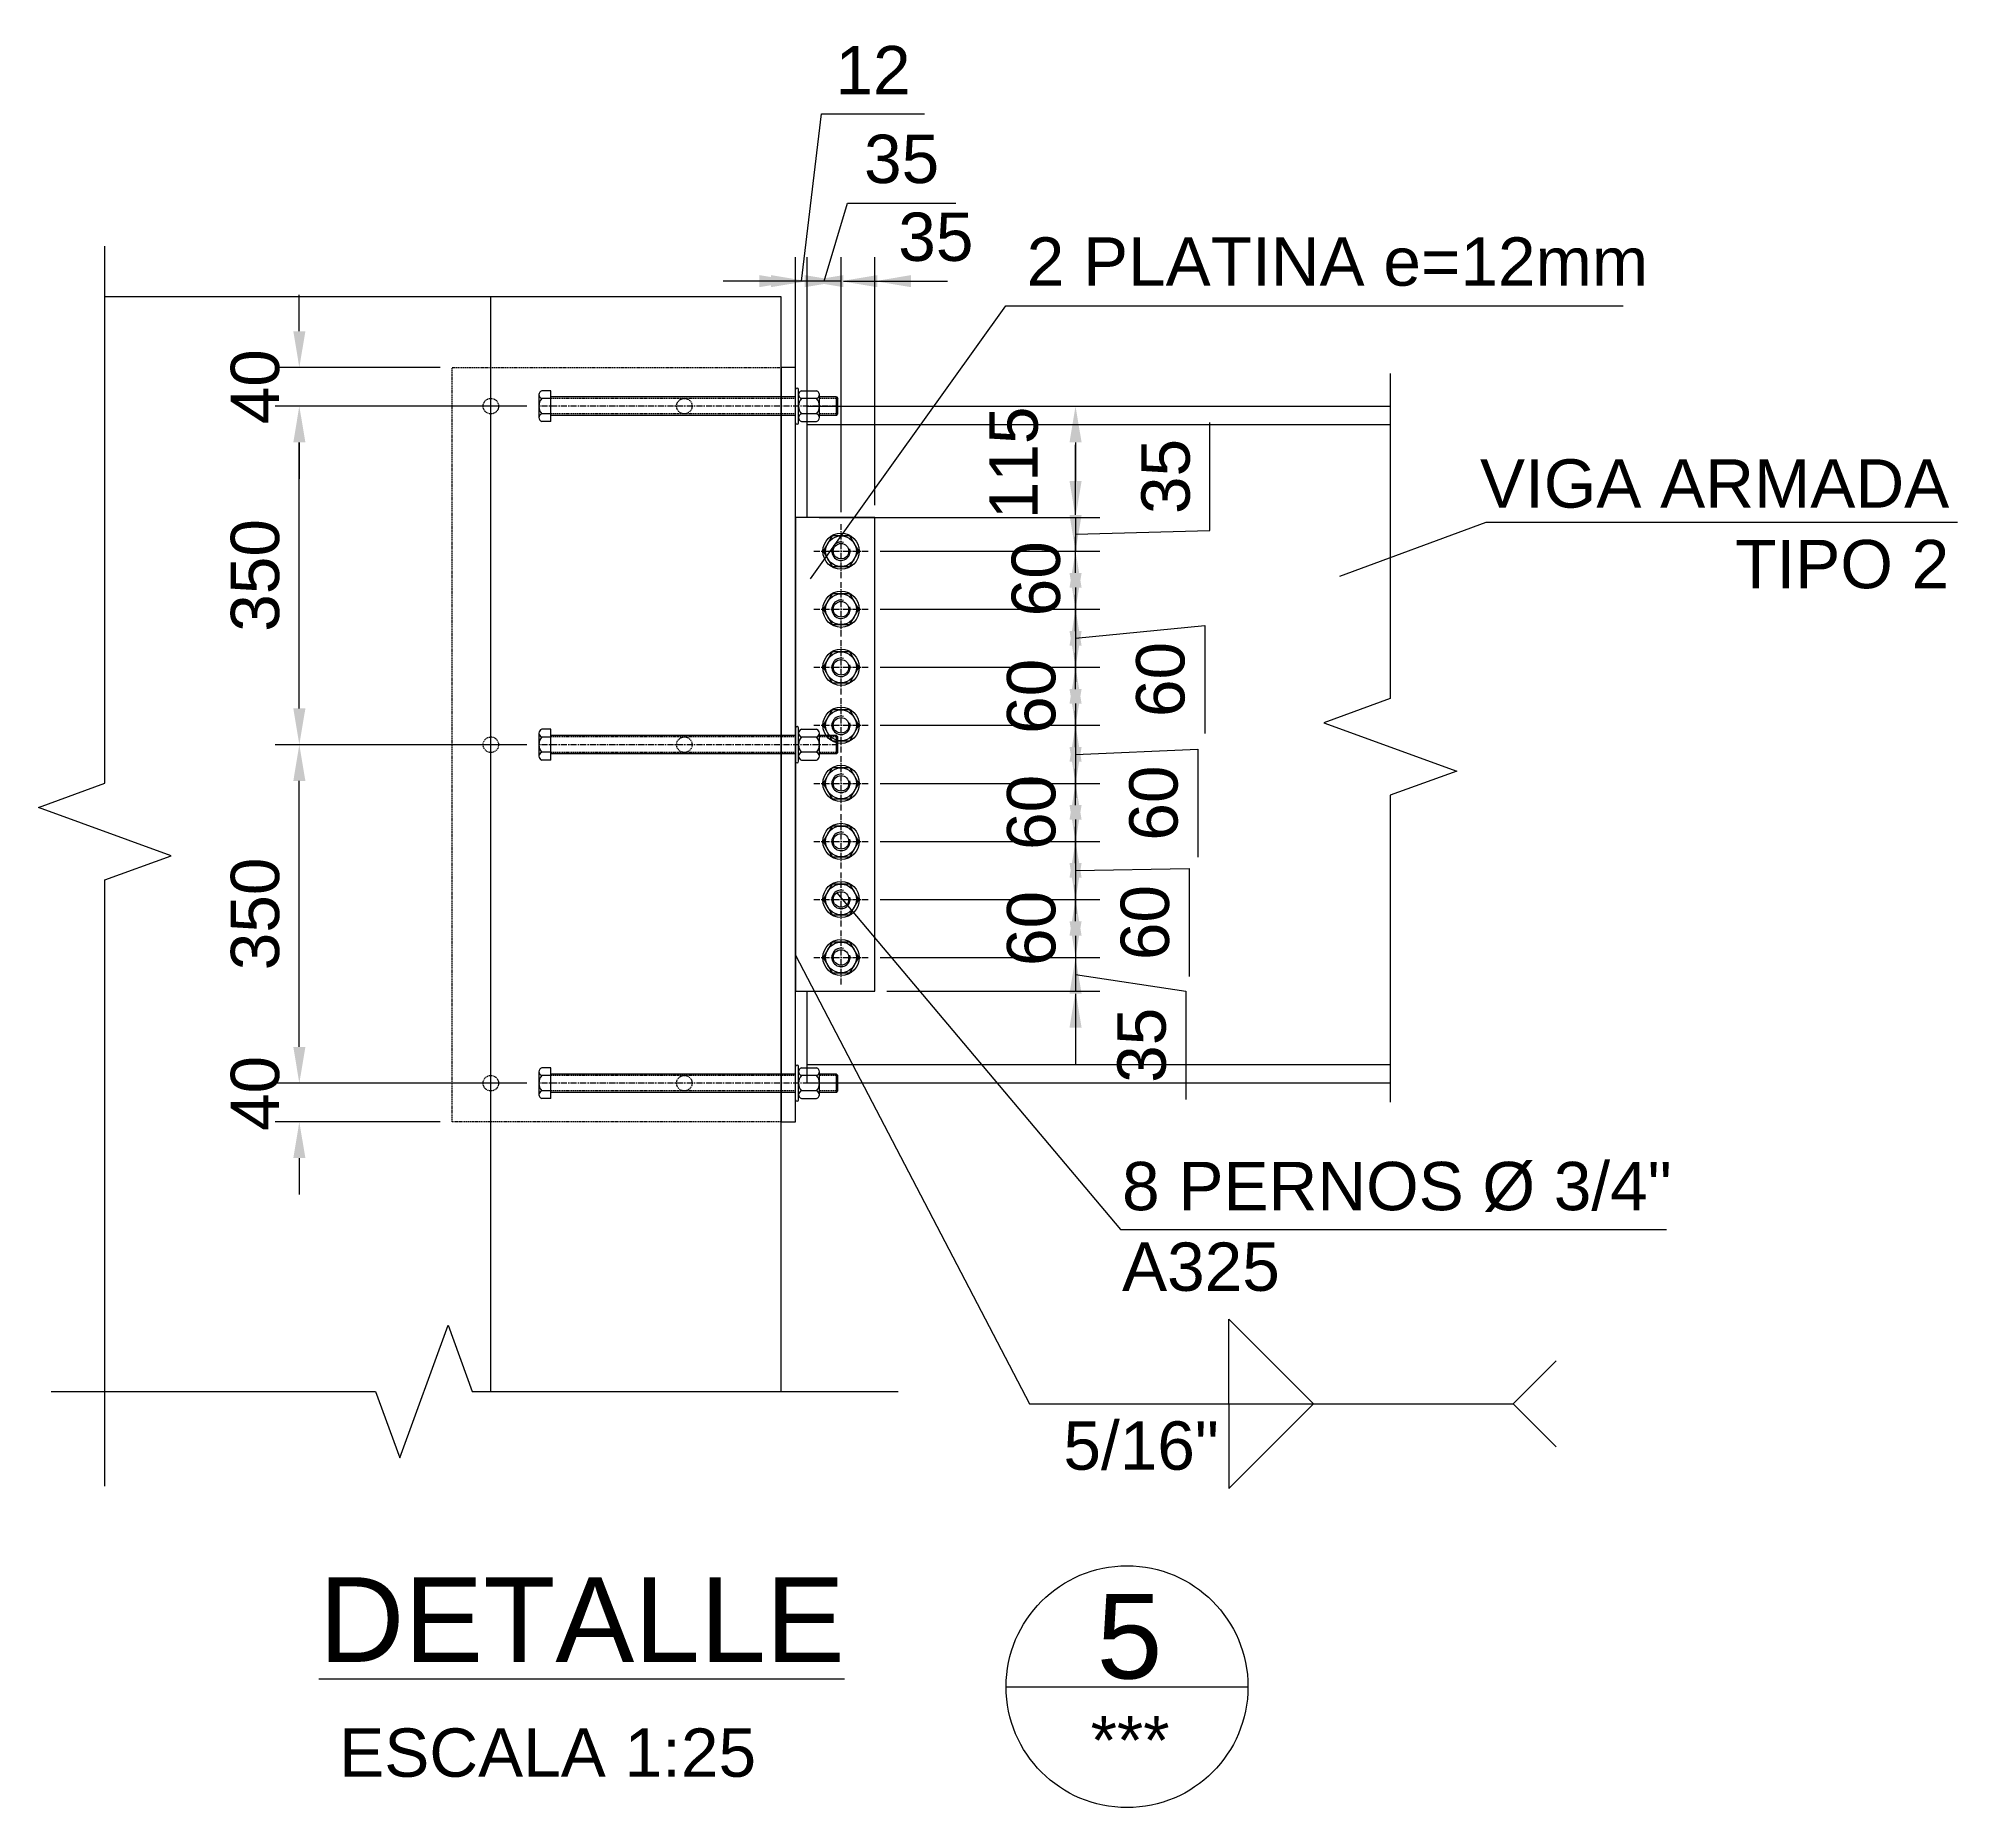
# Model space of a CAD drawing. Header units: millimetres. Extents: x 59135 to 3708801, y -250967 to 196121.
# Drawn here: x 3684271 to 3686255, y 160478 to 162307 of the extents above; entities that cross this region are included whole.
import ezdxf
from ezdxf.enums import TextEntityAlignment as Align

# ---------------------------------------------------------------- set-up
doc = ezdxf.new("R2010")
doc.units = ezdxf.units.MM
doc.header["$LTSCALE"] = 5
doc.header["$PDMODE"] = 3
doc.linetypes.add('CENTER', pattern=[2, 1.25, -0.25, 0.25, -0.25])
doc.linetypes.add('HIDDEN', pattern=[0.375, 0.25, -0.125])
doc.layers.get('Defpoints').update_dxf_attribs({"color": 251})
for name, color, linetype in [('EE-4', 2, 'Continuous'), ('EE-5', 7, 'Continuous'), ('EE-CENTROS', 8, 'CENTER'), ('EE-COTAS', 1, 'Continuous'), ('EE-OCULTAS', 252, 'HIDDEN'), ('EE-OCULTO', 252, 'HIDDEN'), ('EE-PERNOS 3-4', 71, 'Continuous'), ('EE-PLATINA 1-2', 121, 'Continuous'), ('EE-PLATINA 15', 141, 'Continuous'), ('EE-TEXTO 1', 4, 'Continuous'), ('EE-TEXTO 2', 2, 'Continuous'), ('EE-V ARMADA TIPO 2', 32, 'Continuous')]:
    doc.layers.add(name, color=color, linetype=linetype)
doc.styles.add('ARIAL EE', font='arial.ttf')
doc.dimstyles.new('EE 1_STANDAR', dxfattribs={"dimtxt": 2, "dimasz": 1.5, "dimexe": 1, "dimexo": 0.5, "dimgap": 0.8, "dimtad": 1, "dimdec": 0, "dimdsep": 46, "dimtxsty": 'ARIAL EE', "dimcen": 0.09, "dimclrd": 256, "dimclre": 256, "dimclrt": 2, "dimadec": 0, "dimazin": 0, "dimtfac": 1, "dimtdec": 0, "dimtofl": 0, "dimtmove": 1, "dimatfit": 2, "dimfxl": 1, "dimtolj": 1, "dimlwd": -1, "dimlwe": -1, "dimarcsym": 1})

# ---------------------------------------------------------------- blocks, each defined once
blk = doc.blocks.new('*U1687')
for p, q in [((-15.9, 253), (-15.9, 262.3)), ((-11.9, 265.2), (11.9, 265.2)), ((-11.9, 265.2), (-7.9, 265.2)), ((-7.9, 265.2), (7.9, 265.2)), ((-7.9, 253), (-7.9, 262.3)), ((7.9, 253), (7.9, 262.3)), ((15.9, 253), (15.9, 262.3)), ((-15.9, 253), (15.9, 253)), ((-9.5, 0), (-9.5, 253)), ((9.5, 0), (9.5, 253)), ((-17.2, 0), (17.2, 0)), ((-18.7, -1.6), (-18.7, -1.5)), ((-17.2, -3.1), (17.2, -3.1)), ((-15.9, -6), (-15.9, -21.8)), ((-7.9, -21.8), (-7.9, -6)), ((7.9, -21.8), (7.9, -6)), ((15.9, -6), (15.9, -21.8)), ((18.7, -1.5), (18.7, -1.6)), ((-11.9, -24.6), (11.9, -24.6)), ((-9.5, -42.2), (-9.5, -24.6)), ((9.5, -42.2), (9.5, -24.6)), ((-9.5, -42.2), (9.5, -42.2)), ((-9.5, -42.2), (-8, -43.7)), ((-8, -43.7), (8, -43.7)), ((9.5, -42.2), (8, -43.7))]:
    blk.add_line(p, q)
for centre, radius, start, end in [((-11.9, 261.1), 4.17, 17.9379, 162.0621), ((0, 252.9), 12.4, 50.0288, 129.9712), ((11.9, 261.1), 4.17, 17.9379, 162.0621), ((17.2, -1.5), 1.5, 0, 90), ((-17.2, -1.5), 1.5, 90, 180), ((-17.2, -1.6), 1.5, 180, 270), ((-11.9, -7.3), 4.17, 17.9379, 162.0621), ((0, -15.5), 12.4, 50.0288, 129.9712), ((11.9, -7.3), 4.17, 17.9379, 162.0621), ((17.2, -1.6), 1.5, 270, 0), ((-11.9, -20.5), 4.17, 197.9379, 342.0621), ((0, -12.3), 12.4, 230.0288, 309.9712), ((11.9, -20.5), 4.17, 197.9379, 342.0621)]:
    blk.add_arc(centre, radius, start, end)
at = {"layer": 'EE-CENTROS'}
blk.add_line((0, -43.7), (0, 265.2), dxfattribs=at)
at = {"layer": 'EE-OCULTAS'}
for p, q in [((-8, 0), (-8, 253)), ((8, 0), (8, 253)), ((-8, -43.7), (-8, -24.6)), ((8, -43.7), (8, -24.6))]:
    blk.add_line(p, q, dxfattribs=at)
blk = doc.blocks.new('T-3-4')
blk.add_lwpolyline([(-9.2, 15.9), (-18.3, 0), (-9.2, -15.9), (9.2, -15.9), (18.3, 0), (9.2, 15.9)], close=True)
for radius in [18.7, 15.9, 8.02]:
    blk.add_circle((0, 0), radius)
blk.add_arc((0, 0), 9.52, 75, 15)
at = {"layer": 'EE-CENTROS'}
for p, q in [((0, -28), (0, 28)), ((-28, 0), (28, 0))]:
    blk.add_line(p, q, dxfattribs=at)
blk = doc.blocks.new('*D1856')
at = {"layer": 'Defpoints', "color": 0, "transparency": 16777216}
for p in [(3685157.7, 161926.5), (3685066.2, 161811.5), (3685343.6, 161811.5)]:
    blk.add_point(p, dxfattribs=at)
at = {"layer": 'EE-COTAS', "transparency": 16777216}
for p, q in [((3685170.2, 161926.5), (3685368.6, 161926.5)), ((3685343.6, 161889), (3685343.6, 161849)), ((3685078.7, 161811.5), (3685368.6, 161811.5))]:
    blk.add_line(p, q, dxfattribs=at)
for points in [[(3685337.4, 161889), (3685349.9, 161889), (3685343.6, 161926.5)], [(3685337.4, 161849), (3685349.9, 161849), (3685343.6, 161811.5)]]:
    blk.add_solid(points, dxfattribs=at)
at = {"layer": 'EE-COTAS', "color": 2, "transparency": 16777216, "insert": (3685279.9, 161867.8), "char_height": 50, "attachment_point": 5, "rotation": 90, "style": 'ARIAL EE'}
blk.add_mtext('\\A1;115', dxfattribs=at)
blk = doc.blocks.new('*D1857')
at = {"layer": 'Defpoints', "color": 0, "transparency": 16777216}
for p in [(3685138.9, 161811.5), (3685129.2, 161776.5), (3685343.6, 161776.5)]:
    blk.add_point(p, dxfattribs=at)
at = {"layer": 'EE-COTAS', "transparency": 16777216}
for p, q in [((3685482.5, 161797.8), (3685482.5, 161909.7)), ((3685343.6, 161849), (3685343.6, 161886.5)), ((3685151.4, 161811.5), (3685368.6, 161811.5)), ((3685343.6, 161811.5), (3685343.6, 161776.5)), ((3685343.6, 161794), (3685482.5, 161797.8)), ((3685141.7, 161776.5), (3685368.6, 161776.5)), ((3685343.6, 161739), (3685343.6, 161701.5))]:
    blk.add_line(p, q, dxfattribs=at)
for points in [[(3685337.4, 161849), (3685349.9, 161849), (3685343.6, 161811.5)], [(3685337.4, 161739), (3685349.9, 161739), (3685343.6, 161776.5)]]:
    blk.add_solid(points, dxfattribs=at)
at = {"layer": 'EE-COTAS', "color": 2, "transparency": 16777216, "insert": (3685437, 161853.8), "char_height": 50, "attachment_point": 5, "rotation": 90, "style": 'ARIAL EE'}
blk.add_mtext('\\A1;35', dxfattribs=at)
blk = doc.blocks.new('*D1858')
at = {"layer": 'Defpoints', "color": 0, "transparency": 16777216}
for p in [(3685129.2, 161776.5), (3685129.2, 161716.5), (3685343.6, 161716.5)]:
    blk.add_point(p, dxfattribs=at)
at = {"layer": 'EE-COTAS', "transparency": 16777216}
for p, q in [((3685343.6, 161814), (3685343.6, 161851.5)), ((3685141.7, 161776.5), (3685368.6, 161776.5)), ((3685141.7, 161716.5), (3685368.6, 161716.5)), ((3685343.6, 161679), (3685343.6, 161641.5))]:
    blk.add_line(p, q, dxfattribs=at)
for points in [[(3685337.4, 161814), (3685349.9, 161814), (3685343.6, 161776.5)], [(3685337.4, 161679), (3685349.9, 161679), (3685343.6, 161716.5)]]:
    blk.add_solid(points, dxfattribs=at)
at = {"layer": 'EE-COTAS', "color": 2, "transparency": 16777216, "insert": (3685302.9, 161748), "char_height": 50, "attachment_point": 5, "rotation": 90, "style": 'ARIAL EE'}
blk.add_mtext('\\A1;60', dxfattribs=at)
blk = doc.blocks.new('*D1859')
at = {"layer": 'Defpoints', "color": 0, "transparency": 16777216}
for p in [(3685129.2, 161716.5), (3685129.2, 161656.5), (3685343.6, 161656.5)]:
    blk.add_point(p, dxfattribs=at)
at = {"layer": 'EE-COTAS', "transparency": 16777216}
for p, q in [((3685343.6, 161754), (3685343.6, 161791.5)), ((3685141.7, 161716.5), (3685368.6, 161716.5)), ((3685343.6, 161716.5), (3685343.6, 161656.5)), ((3685343.6, 161686.5), (3685477.2, 161699.8)), ((3685477.2, 161699.8), (3685477.2, 161588.1)), ((3685141.7, 161656.5), (3685368.6, 161656.5)), ((3685343.6, 161619), (3685343.6, 161581.5))]:
    blk.add_line(p, q, dxfattribs=at)
for points in [[(3685337.4, 161754), (3685349.9, 161754), (3685343.6, 161716.5)], [(3685337.4, 161619), (3685349.9, 161619), (3685343.6, 161656.5)]]:
    blk.add_solid(points, dxfattribs=at)
at = {"layer": 'EE-COTAS', "color": 2, "transparency": 16777216, "insert": (3685431.6, 161643.9), "char_height": 50, "attachment_point": 5, "rotation": 90, "style": 'ARIAL EE'}
blk.add_mtext('\\A1;60', dxfattribs=at)
blk = doc.blocks.new('*D1860')
at = {"layer": 'Defpoints', "color": 0, "transparency": 16777216}
for p in [(3685129.2, 161656.5), (3685129.2, 161596.5), (3685343.6, 161596.5)]:
    blk.add_point(p, dxfattribs=at)
at = {"layer": 'EE-COTAS', "transparency": 16777216}
for p, q in [((3685343.6, 161694), (3685343.6, 161731.5)), ((3685141.7, 161656.5), (3685368.6, 161656.5)), ((3685141.7, 161596.5), (3685368.6, 161596.5)), ((3685343.6, 161559), (3685343.6, 161521.5))]:
    blk.add_line(p, q, dxfattribs=at)
for points in [[(3685337.4, 161694), (3685349.9, 161694), (3685343.6, 161656.5)], [(3685337.4, 161559), (3685349.9, 161559), (3685343.6, 161596.5)]]:
    blk.add_solid(points, dxfattribs=at)
at = {"layer": 'EE-COTAS', "color": 2, "transparency": 16777216, "insert": (3685298.1, 161626.5), "char_height": 50, "attachment_point": 5, "rotation": 90, "style": 'ARIAL EE'}
blk.add_mtext('\\A1;60', dxfattribs=at)
blk = doc.blocks.new('*D1861')
at = {"layer": 'Defpoints', "color": 0, "transparency": 16777216}
for p in [(3685129.2, 161596.5), (3685129.2, 161536.5), (3685343.6, 161536.5)]:
    blk.add_point(p, dxfattribs=at)
at = {"layer": 'EE-COTAS', "transparency": 16777216}
for p, q in [((3685343.6, 161634), (3685343.6, 161671.5)), ((3685141.7, 161596.5), (3685368.6, 161596.5)), ((3685343.6, 161596.5), (3685343.6, 161536.5)), ((3685343.6, 161566.5), (3685470, 161571.9)), ((3685470, 161571.9), (3685470, 161460.2)), ((3685141.7, 161536.5), (3685368.6, 161536.5)), ((3685343.6, 161499), (3685343.6, 161461.5))]:
    blk.add_line(p, q, dxfattribs=at)
for points in [[(3685337.4, 161634), (3685349.9, 161634), (3685343.6, 161596.5)], [(3685337.4, 161499), (3685349.9, 161499), (3685343.6, 161536.5)]]:
    blk.add_solid(points, dxfattribs=at)
at = {"layer": 'EE-COTAS', "color": 2, "transparency": 16777216, "insert": (3685424.5, 161516.1), "char_height": 50, "attachment_point": 5, "rotation": 90, "style": 'ARIAL EE'}
blk.add_mtext('\\A1;60', dxfattribs=at)
blk = doc.blocks.new('*D1862')
at = {"layer": 'Defpoints', "color": 0, "transparency": 16777216}
for p in [(3685129.2, 161536.5), (3685129.2, 161476.5), (3685343.6, 161476.5)]:
    blk.add_point(p, dxfattribs=at)
at = {"layer": 'EE-COTAS', "transparency": 16777216}
for p, q in [((3685343.6, 161574), (3685343.6, 161611.5)), ((3685141.7, 161536.5), (3685368.6, 161536.5)), ((3685141.7, 161476.5), (3685368.6, 161476.5)), ((3685343.6, 161439), (3685343.6, 161401.5))]:
    blk.add_line(p, q, dxfattribs=at)
for points in [[(3685337.4, 161574), (3685349.9, 161574), (3685343.6, 161536.5)], [(3685337.4, 161439), (3685349.9, 161439), (3685343.6, 161476.5)]]:
    blk.add_solid(points, dxfattribs=at)
at = {"layer": 'EE-COTAS', "color": 2, "transparency": 16777216, "insert": (3685298.1, 161506.5), "char_height": 50, "attachment_point": 5, "rotation": 90, "style": 'ARIAL EE'}
blk.add_mtext('\\A1;60', dxfattribs=at)
blk = doc.blocks.new('*D1863')
at = {"layer": 'Defpoints', "color": 0, "transparency": 16777216}
for p in [(3685129.2, 161476.5), (3685129.2, 161416.5), (3685343.6, 161416.5)]:
    blk.add_point(p, dxfattribs=at)
at = {"layer": 'EE-COTAS', "transparency": 16777216}
for p, q in [((3685343.6, 161514), (3685343.6, 161551.5)), ((3685141.7, 161476.5), (3685368.6, 161476.5)), ((3685343.6, 161476.5), (3685343.6, 161416.5)), ((3685343.6, 161446.5), (3685461.1, 161448.4)), ((3685461.1, 161448.4), (3685461.1, 161336.7)), ((3685141.7, 161416.5), (3685368.6, 161416.5)), ((3685343.6, 161379), (3685343.6, 161341.5))]:
    blk.add_line(p, q, dxfattribs=at)
for points in [[(3685337.4, 161514), (3685349.9, 161514), (3685343.6, 161476.5)], [(3685337.4, 161379), (3685349.9, 161379), (3685343.6, 161416.5)]]:
    blk.add_solid(points, dxfattribs=at)
at = {"layer": 'EE-COTAS', "color": 2, "transparency": 16777216, "insert": (3685415.6, 161392.6), "char_height": 50, "attachment_point": 5, "rotation": 90, "style": 'ARIAL EE'}
blk.add_mtext('\\A1;60', dxfattribs=at)
blk = doc.blocks.new('*D1864')
at = {"layer": 'Defpoints', "color": 0, "transparency": 16777216}
for p in [(3685129.2, 161416.5), (3685129.2, 161356.5), (3685343.6, 161356.5)]:
    blk.add_point(p, dxfattribs=at)
at = {"layer": 'EE-COTAS', "transparency": 16777216}
for p, q in [((3685343.6, 161454), (3685343.6, 161491.5)), ((3685141.7, 161416.5), (3685368.6, 161416.5)), ((3685141.7, 161356.5), (3685368.6, 161356.5)), ((3685343.6, 161319), (3685343.6, 161281.5))]:
    blk.add_line(p, q, dxfattribs=at)
for points in [[(3685337.4, 161454), (3685349.9, 161454), (3685343.6, 161416.5)], [(3685337.4, 161319), (3685349.9, 161319), (3685343.6, 161356.5)]]:
    blk.add_solid(points, dxfattribs=at)
at = {"layer": 'EE-COTAS', "color": 2, "transparency": 16777216, "insert": (3685298.1, 161386.5), "char_height": 50, "attachment_point": 5, "rotation": 90, "style": 'ARIAL EE'}
blk.add_mtext('\\A1;60', dxfattribs=at)
blk = doc.blocks.new('*D1865')
at = {"layer": 'Defpoints', "color": 0, "transparency": 16777216}
for p in [(3685129.2, 161356.5), (3685136.2, 161321.5), (3685343.6, 161321.5)]:
    blk.add_point(p, dxfattribs=at)
at = {"layer": 'EE-COTAS', "transparency": 16777216}
for p, q in [((3685343.6, 161394), (3685343.6, 161431.5)), ((3685141.7, 161356.5), (3685368.6, 161356.5)), ((3685343.6, 161356.5), (3685343.6, 161321.5)), ((3685148.7, 161321.5), (3685368.6, 161321.5)), ((3685343.6, 161339), (3685457.7, 161321.7)), ((3685457.7, 161321.7), (3685457.7, 161209.7)), ((3685343.6, 161284), (3685343.6, 161246.5))]:
    blk.add_line(p, q, dxfattribs=at)
for points in [[(3685337.4, 161394), (3685349.9, 161394), (3685343.6, 161356.5)], [(3685337.4, 161284), (3685349.9, 161284), (3685343.6, 161321.5)]]:
    blk.add_solid(points, dxfattribs=at)
at = {"layer": 'EE-COTAS', "color": 2, "transparency": 16777216, "insert": (3685412.2, 161265.7), "char_height": 50, "attachment_point": 5, "rotation": 90, "style": 'ARIAL EE'}
blk.add_mtext('\\A1;35', dxfattribs=at)
blk = doc.blocks.new('*D1866')
at = {"layer": 'Defpoints', "color": 0, "transparency": 16777216}
for p in [(3685101.2, 162055.7), (3685101.2, 161804.5), (3685136.2, 161811.5)]:
    blk.add_point(p, dxfattribs=at)
at = {"layer": 'EE-COTAS', "transparency": 16777216}
for p, q in [((3685101.2, 161817), (3685101.2, 162080.7)), ((3685136.2, 161824), (3685136.2, 162080.7)), ((3685063.7, 162055.7), (3685026.2, 162055.7)), ((3685173.7, 162055.7), (3685211.2, 162055.7))]:
    blk.add_line(p, q, dxfattribs=at)
for points in [[(3685063.7, 162062), (3685063.7, 162049.5), (3685101.2, 162055.7)], [(3685173.7, 162062), (3685173.7, 162049.5), (3685136.2, 162055.7)]]:
    blk.add_solid(points, dxfattribs=at)
at = {"layer": 'EE-COTAS', "color": 2, "transparency": 16777216, "insert": (3685199.2, 162101.3), "char_height": 50, "attachment_point": 5, "style": 'ARIAL EE'}
blk.add_mtext('\\A1;35', dxfattribs=at)
blk = doc.blocks.new('*D1867')
at = {"layer": 'Defpoints', "color": 0, "transparency": 16777216}
for p in [(3685066.2, 162055.7), (3685066.2, 161811.5), (3685101.2, 161804.5)]:
    blk.add_point(p, dxfattribs=at)
at = {"layer": 'EE-COTAS', "transparency": 16777216}
for p, q in [((3685083.7, 162055.7), (3685107.8, 162136.3)), ((3685107.8, 162136.3), (3685219.8, 162136.3)), ((3685066.2, 161824), (3685066.2, 162080.7)), ((3685101.2, 161817), (3685101.2, 162080.7)), ((3685028.7, 162055.7), (3684991.2, 162055.7)), ((3685101.2, 162055.7), (3685066.2, 162055.7)), ((3685138.7, 162055.7), (3685176.2, 162055.7))]:
    blk.add_line(p, q, dxfattribs=at)
for points in [[(3685028.7, 162062), (3685028.7, 162049.5), (3685066.2, 162055.7)], [(3685138.7, 162062), (3685138.7, 162049.5), (3685101.2, 162055.7)]]:
    blk.add_solid(points, dxfattribs=at)
at = {"layer": 'EE-COTAS', "color": 2, "transparency": 16777216, "insert": (3685163.8, 162181.8), "char_height": 50, "attachment_point": 5, "style": 'ARIAL EE'}
blk.add_mtext('\\A1;35', dxfattribs=at)
blk = doc.blocks.new('*D1868')
at = {"layer": 'Defpoints', "color": 0, "transparency": 16777216}
for p in [(3685054.2, 162055.7), (3685054.2, 161811.5), (3685066.2, 161811.5)]:
    blk.add_point(p, dxfattribs=at)
at = {"layer": 'EE-COTAS', "transparency": 16777216}
for p, q in [((3685060.2, 162055.7), (3685081.1, 162228.8)), ((3685081.1, 162228.8), (3685187.5, 162228.8)), ((3685054.2, 161824), (3685054.2, 162080.7)), ((3685066.2, 161824), (3685066.2, 162080.7)), ((3685016.7, 162055.7), (3684979.2, 162055.7)), ((3685066.2, 162055.7), (3685054.2, 162055.7)), ((3685103.7, 162055.7), (3685141.2, 162055.7))]:
    blk.add_line(p, q, dxfattribs=at)
for points in [[(3685016.7, 162062), (3685016.7, 162049.5), (3685054.2, 162055.7)], [(3685103.7, 162062), (3685103.7, 162049.5), (3685066.2, 162055.7)]]:
    blk.add_solid(points, dxfattribs=at)
at = {"layer": 'EE-COTAS', "color": 2, "transparency": 16777216, "insert": (3685134.3, 162273.9), "char_height": 50, "attachment_point": 5, "style": 'ARIAL EE'}
blk.add_mtext('\\A1;12', dxfattribs=at)
blk = doc.blocks.new('*D1869')
at = {"layer": 'Defpoints', "color": 0, "transparency": 16777216}
for p in [(3684541.2, 161226.5), (3684788.9, 161226.5), (3684699.2, 161186.5)]:
    blk.add_point(p, dxfattribs=at)
at = {"layer": 'EE-COTAS', "transparency": 16777216}
for p, q in [((3684541.2, 161264), (3684541.2, 161301.5)), ((3684776.4, 161226.5), (3684516.2, 161226.5)), ((3684686.7, 161186.5), (3684516.2, 161186.5)), ((3684541.2, 161149), (3684541.2, 161111.5))]:
    blk.add_line(p, q, dxfattribs=at)
for points in [[(3684535, 161264), (3684547.5, 161264), (3684541.2, 161226.5)], [(3684535, 161149), (3684547.5, 161149), (3684541.2, 161186.5)]]:
    blk.add_solid(points, dxfattribs=at)
at = {"layer": 'EE-COTAS', "color": 2, "transparency": 16777216, "insert": (3684495.7, 161215.9), "char_height": 50, "attachment_point": 5, "rotation": 90, "style": 'ARIAL EE'}
blk.add_mtext('\\A1;40', dxfattribs=at)
blk = doc.blocks.new('*D1870')
at = {"layer": 'Defpoints', "color": 0, "transparency": 16777216}
for p in [(3684541.2, 161576.5), (3684788.9, 161576.5), (3684788.9, 161226.5)]:
    blk.add_point(p, dxfattribs=at)
at = {"layer": 'EE-COTAS', "transparency": 16777216}
for p, q in [((3684776.4, 161576.5), (3684516.2, 161576.5)), ((3684541.2, 161264), (3684541.2, 161539)), ((3684776.4, 161226.5), (3684516.2, 161226.5))]:
    blk.add_line(p, q, dxfattribs=at)
for points in [[(3684535, 161539), (3684547.5, 161539), (3684541.2, 161576.5)], [(3684535, 161264), (3684547.5, 161264), (3684541.2, 161226.5)]]:
    blk.add_solid(points, dxfattribs=at)
at = {"layer": 'EE-COTAS', "color": 2, "transparency": 16777216, "insert": (3684495.7, 161401.5), "char_height": 50, "attachment_point": 5, "rotation": 90, "style": 'ARIAL EE'}
blk.add_mtext('\\A1;350', dxfattribs=at)
blk = doc.blocks.new('*D1871')
at = {"layer": 'Defpoints', "color": 0, "transparency": 16777216}
for p in [(3684541.2, 161926.5), (3684788.9, 161926.5), (3684788.9, 161576.5)]:
    blk.add_point(p, dxfattribs=at)
at = {"layer": 'EE-COTAS', "transparency": 16777216}
for p, q in [((3684776.4, 161926.5), (3684516.2, 161926.5)), ((3684541.2, 161614), (3684541.2, 161889)), ((3684776.4, 161576.5), (3684516.2, 161576.5))]:
    blk.add_line(p, q, dxfattribs=at)
for points in [[(3684535, 161889), (3684547.5, 161889), (3684541.2, 161926.5)], [(3684535, 161614), (3684547.5, 161614), (3684541.2, 161576.5)]]:
    blk.add_solid(points, dxfattribs=at)
at = {"layer": 'EE-COTAS', "color": 2, "transparency": 16777216, "insert": (3684495.7, 161751.5), "char_height": 50, "attachment_point": 5, "rotation": 90, "style": 'ARIAL EE'}
blk.add_mtext('\\A1;350', dxfattribs=at)
blk = doc.blocks.new('*D1872')
at = {"layer": 'Defpoints', "color": 0, "transparency": 16777216}
for p in [(3684541.2, 161966.5), (3684699.2, 161966.5), (3684788.9, 161926.5)]:
    blk.add_point(p, dxfattribs=at)
at = {"layer": 'EE-COTAS', "transparency": 16777216}
for p, q in [((3684541.2, 162004), (3684541.2, 162041.5)), ((3684686.7, 161966.5), (3684516.2, 161966.5)), ((3684776.4, 161926.5), (3684516.2, 161926.5)), ((3684541.2, 161889), (3684541.2, 161851.5))]:
    blk.add_line(p, q, dxfattribs=at)
for points in [[(3684535, 162004), (3684547.5, 162004), (3684541.2, 161966.5)], [(3684535, 161889), (3684547.5, 161889), (3684541.2, 161926.5)]]:
    blk.add_solid(points, dxfattribs=at)
at = {"layer": 'EE-COTAS', "color": 2, "transparency": 16777216, "insert": (3684495.7, 161946.5), "char_height": 50, "attachment_point": 5, "rotation": 90, "style": 'ARIAL EE'}
blk.add_mtext('\\A1;40', dxfattribs=at)
blk = doc.blocks.new('AWS-FILL')
for p, q in [((0, 0), (20, 0)), ((8.25, -3.5), (11.75, 0)), ((8.25, 0), (8.25, -3.5))]:
    blk.add_line(p, q)
at = {"layer": 'EE-TEXTO 2', "style": 'ARIAL EE', "flags": 12}
blk.add_attdef('VALOR_SOLDADURA', text='', height=2, dxfattribs=at).set_placement((7.832, -2.725), align=Align.RIGHT)
blk.add_attdef('DE-TANTO-CADA-TANTO', (12.68, -2.683), '', height=2, dxfattribs=at)
blk = doc.blocks.new('OBSERVACION')
for q in [(1.778, 1.778), (1.778, -1.778)]:
    blk.add_line((0, 0), q)
at = {"layer": 'EE-TEXTO 2', "style": 'ARIAL EE', "flags": 4}
blk.add_attdef('OBSERVACION', (2.304, -1.073), '', height=2, dxfattribs=at)
blk = doc.blocks.new('TÍTULO DETALLE')
at = {"layer": 'EE-5'}
blk.add_line((17.547, -1.027), (27.547, -1.027), dxfattribs=at)
blk.add_circle((22.547, -1.027), 5, dxfattribs=at)
at = {"layer": 'EE-TEXTO 1', "style": 'ARIAL EE'}
blk.add_attdef('%%UDETALLE', text='', height=3.5, dxfattribs=at).set_placement((0, 0), align=Align.CENTER)
blk.add_attdef('X', text='', height=3.5, dxfattribs=at).set_placement((22.647, 1.059), align=Align.MIDDLE_CENTER)
at = {"layer": 'EE-TEXTO 2', "style": 'ARIAL EE'}
blk.add_attdef('###', text='', height=2, dxfattribs=at).set_placement((22.67, -3.245), align=Align.MIDDLE_CENTER)
for tag, p in [('SUBTÍTULO1', (-0.585, -4.966)), ('SUBTÍTULO2', (-0.585, -8.277)), ('SUBTÍTULO3', (-0.558, -11.645)), ('ESCALA', (-1.416, -15.07))]:
    blk.add_attdef(tag, text='', height=2, dxfattribs=at).set_placement(p, align=Align.CENTER)

msp = doc.modelspace()

# ---------------------------------------------------------------- linework, layer by layer
at = {"layer": 'EE-4'}
for points in [[(3685039.2, 160907.7), (3685039.2, 162039.5), (3684340.1, 162039.5)], [(3684739.2, 160907.7), (3684739.2, 162039.5)]]:
    msp.add_lwpolyline(points, dxfattribs=at)
at = {"layer": 'EE-COTAS', "linetype": 'Continuous'}
for points in [[(3684340.1, 160809.8), (3684340.1, 161436.7), (3684408.8, 161461.7), (3684271.5, 161511.7), (3684340.1, 161536.7), (3684340.1, 162091.8)], [(3685669, 161960.4), (3685669, 161624.2), (3685600.3, 161599.2), (3685737.7, 161549.2), (3685669, 161524.2), (3685669, 161206.9)], [(3684284.7, 160907.7), (3684620, 160907.7), (3684645, 160839), (3684695, 160976.4), (3684720, 160907.7), (3685160.1, 160907.7)]]:
    msp.add_lwpolyline(points, dxfattribs=at)
at = {"layer": 'EE-OCULTO'}
msp.add_lwpolyline([(3684699.2, 161966.5), (3685039.2, 161966.5), (3685039.2, 161186.5), (3684699.2, 161186.5)], close=True, dxfattribs=at)
for centre in [(3684739.2, 161926.5), (3684939.2, 161926.5), (3684739.2, 161576.5), (3684939.2, 161576.5), (3684739.2, 161226.5), (3684939.2, 161226.5)]:
    msp.add_circle(centre, 8.02, dxfattribs=at)
at = {"layer": 'EE-PLATINA 1-2'}
msp.add_lwpolyline([(3685054.2, 161321.5), (3685136.2, 161321.5), (3685136.2, 161811.5), (3685054.2, 161811.5)], close=True, dxfattribs=at)
at = {"layer": 'EE-PLATINA 15'}
msp.add_lwpolyline([(3685039.2, 161186.5), (3685054.2, 161186.5), (3685054.2, 161966.5), (3685039.2, 161966.5)], close=True, dxfattribs=at)
at = {"layer": 'EE-V ARMADA TIPO 2'}
for points in [[(3685066.2, 161811.5), (3685066.2, 161926.5), (3685669, 161926.5)], [(3685066.2, 161811.5), (3685066.2, 161907.5), (3685669, 161907.5)], [(3685669, 161226.5), (3685066.2, 161226.5), (3685066.2, 161321.5)], [(3685669, 161245.5), (3685066.2, 161245.5), (3685066.2, 161321.5)]]:
    msp.add_lwpolyline(points, dxfattribs=at)

# ---------------------------------------------------------------- block references
at = {"layer": 'EE-COTAS', "xscale": -25, "yscale": 25, "zscale": 25, "rotation": 180}
msp.add_blockref('AWS-FILL', (3685296, 160895), dxfattribs=at)
at = {"layer": 'EE-COTAS', "xscale": 25, "yscale": 25, "zscale": 25}
msp.add_blockref('OBSERVACION', (3685796, 160895), dxfattribs=at)
msp.add_blockref('AWS-FILL', (3685296, 160895), dxfattribs=at).add_auto_attribs({'VALOR_SOLDADURA': '5/16"'})
at = {"layer": 'EE-COTAS'}
ref = msp.add_blockref('TÍTULO DETALLE', (3684833.2, 160628.2), dxfattribs=dict(at, xscale=25, yscale=25, zscale=25))
ref.add_attrib('ESCALA', 'ESCALA 1:25', dxfattribs={"layer": 'EE-TEXTO 2', "height": 50, "style": 'ARIAL EE'}).set_placement((3684797.9, 160509.4), align=Align.CENTER)
ref.add_attrib('%%UDETALLE', '%%UDETALLE', dxfattribs={"layer": 'EE-TEXTO 1', "height": 87.5, "style": 'ARIAL EE'}).set_placement((3684833.2, 160628.2), align=Align.CENTER)
ref.add_attrib('###', '***', dxfattribs={"layer": 'EE-TEXTO 2', "height": 50, "style": 'ARIAL EE'}).set_placement((3685400, 160547.1), align=Align.MIDDLE_CENTER)
ref.add_attrib('X', '5', dxfattribs={"layer": 'EE-TEXTO 1', "height": 87.5, "style": 'ARIAL EE'}).set_placement((3685399.4, 160654.7), align=Align.MIDDLE_CENTER)
at = {"layer": 'EE-PERNOS 3-4', "rotation": 90}
for p in [(3685054.2, 161926.5), (3685054.2, 161576.5), (3685054.2, 161226.5)]:
    msp.add_blockref('*U1687', p, dxfattribs=at)
at = {"layer": 'EE-PERNOS 3-4'}
for p in [(3685101.2, 161776.5), (3685101.2, 161716.5), (3685101.2, 161656.5), (3685101.2, 161596.5), (3685101.2, 161536.5), (3685101.2, 161476.5), (3685101.2, 161416.5), (3685101.2, 161356.5)]:
    msp.add_blockref('T-3-4', p, dxfattribs=at)

# ---------------------------------------------------------------- texts
at = {"layer": 'EE-COTAS', "color": 2, "char_height": 50, "style": 'ARIAL EE'}
for s, insert, width, attachment_point in [('2 PLATINA e=12mm', (3685293.1, 162050.3), 647.954, 7), ('VIGA ARMADA TIPO 2', (3686246.8, 161737.5), 490.119, 9), ('8 PERNOS %%C 3/4" A325', (3685391.7, 161011.1), 584.788, 7)]:
    msp.add_mtext(s, dxfattribs=dict(at, insert=insert, width=width, attachment_point=attachment_point))

# ---------------------------------------------------------------- dimensions: what is measured, and where the dimension line sits
at = {"layer": 'EE-COTAS'}
for base, p1, p2, picture, middle in [((3685054.2, 162055.7), (3685066.2, 161811.5), (3685054.2, 161811.5), '*D1868', (3685101.1, 162228.8)), ((3685101.2, 162055.7), (3685136.2, 161811.5), (3685101.2, 161804.5), '*D1866', (3685199.2, 162055.7))]:
    dim = msp.add_linear_dim(base=base, p1=p1, p2=p2, dimstyle='EE 1_STANDAR', dxfattribs=at)
    dim.commit()
    dim.dimension.update_dxf_attribs({"geometry": picture, "text_midpoint": middle, "dimtype": 160})
dim = msp.add_linear_dim(base=(3685066.2, 162055.7), p1=(3685101.2, 161804.5), p2=(3685066.2, 161811.5), dimstyle='EE 1_STANDAR', dxfattribs=at)
dim.commit()
dim.dimension.update_dxf_attribs({"geometry": '*D1867', "text_midpoint": (3685127.8, 162181.8)})
for base, p1, p2, picture, middle in [((3684541.2, 161966.5), (3684788.9, 161926.5), (3684699.2, 161966.5), '*D1872', (3684541.2, 161946.5)), ((3685343.6, 161811.5), (3685157.7, 161926.5), (3685066.2, 161811.5), '*D1856', (3685325.5, 161867.8)), ((3685343.6, 161776.5), (3685138.9, 161811.5), (3685129.2, 161776.5), '*D1857', (3685482.5, 161817.8)), ((3685343.6, 161716.5), (3685129.2, 161776.5), (3685129.2, 161716.5), '*D1858', (3685348.4, 161748)), ((3685343.6, 161656.5), (3685129.2, 161716.5), (3685129.2, 161656.5), '*D1859', (3685477.2, 161679.8)), ((3685343.6, 161596.5), (3685129.2, 161656.5), (3685129.2, 161596.5), '*D1860', (3685343.6, 161626.5)), ((3685343.6, 161536.5), (3685129.2, 161596.5), (3685129.2, 161536.5), '*D1861', (3685470, 161551.9)), ((3685343.6, 161476.5), (3685129.2, 161536.5), (3685129.2, 161476.5), '*D1862', (3685343.6, 161506.5)), ((3685343.6, 161416.5), (3685129.2, 161476.5), (3685129.2, 161416.5), '*D1863', (3685461.1, 161428.4)), ((3685343.6, 161356.5), (3685129.2, 161416.5), (3685129.2, 161356.5), '*D1864', (3685343.6, 161386.5)), ((3685343.6, 161321.5), (3685129.2, 161356.5), (3685136.2, 161321.5), '*D1865', (3685457.7, 161301.7)), ((3684541.2, 161226.5), (3684699.2, 161186.5), (3684788.9, 161226.5), '*D1869', (3684541.2, 161215.9))]:
    dim = msp.add_linear_dim(base=base, p1=p1, p2=p2, angle=90, dimstyle='EE 1_STANDAR', dxfattribs=at)
    dim.commit()
    dim.dimension.update_dxf_attribs({"geometry": picture, "text_midpoint": middle, "dimtype": 160})
for base, p1, p2, picture, middle in [((3684541.2, 161926.5), (3684788.9, 161576.5), (3684788.9, 161926.5), '*D1871', (3684495.7, 161751.5)), ((3684541.2, 161576.5), (3684788.9, 161226.5), (3684788.9, 161576.5), '*D1870', (3684495.7, 161401.5))]:
    dim = msp.add_linear_dim(base=base, p1=p1, p2=p2, angle=90, dimstyle='EE 1_STANDAR', dxfattribs=at)
    dim.commit()
    dim.dimension.update_dxf_attribs({"geometry": picture, "text_midpoint": middle})

# ---------------------------------------------------------------- leaders
at = {"layer": 'EE-COTAS', "annotation_type": 0, "has_hookline": 1, "hookline_direction": 0}
for points, text_width in [([(3685069.6, 161748), (3685271.6, 162030.3), (3685273.1, 162030.3)], 635.9), ([(3685616.8, 161750.6), (3685768.2, 161806.7), (3685769.7, 161806.7)], 485), ([(3685097, 161423.4), (3685390.2, 161075.2), (3685391.7, 161075.2)], 562.2)]:
    msp.add_leader(points, dimstyle='EE 1_STANDAR', override={"dimscale": 0, "dimgap": 0.8, "dimtad": 1}, dxfattribs=dict(at, text_width=text_width))
at = {"layer": 'EE-COTAS'}
msp.add_leader([(3685054.2, 161358.9), (3685296, 160895)], dimstyle='EE 1_STANDAR', override={"dimscale": 0, "dimgap": 0.8, "dimtad": 1}, dxfattribs=at)

doc.saveas('drawing.dxf')
